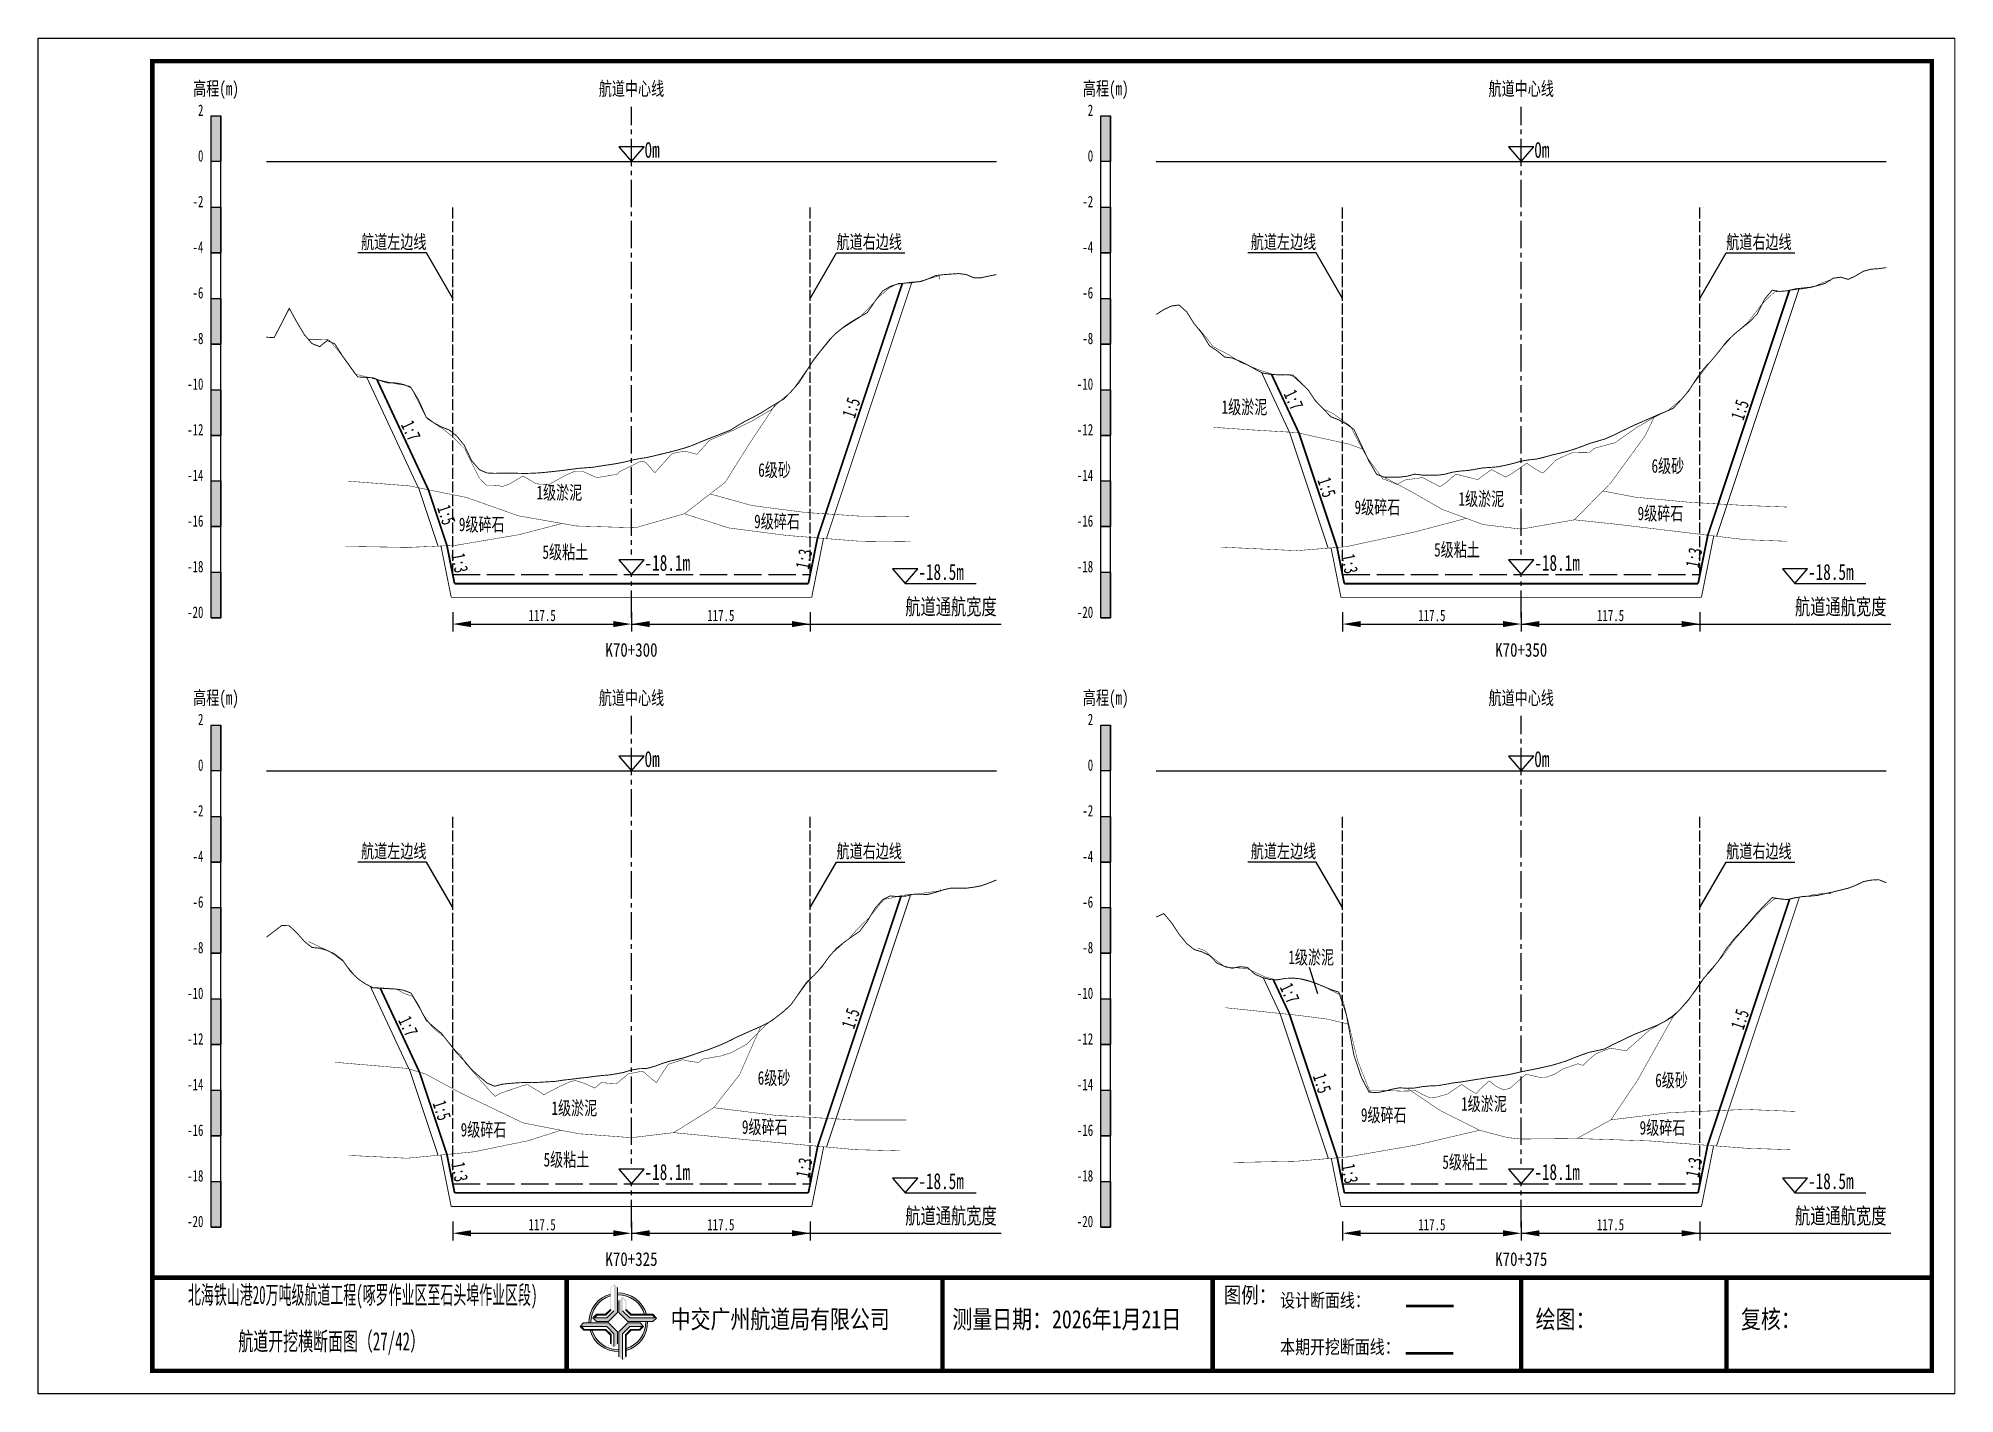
# Paper-space layout 'HDM_30' of a CAD drawing. Header units: millimetres. Extents: x 0 to 420, y 0 to 297.
# The model-space entities are those that its viewports show. They can reach past a viewport. Long polylines and large blocks are cut down to what shows.
import ezdxf
from ezdxf.enums import TextEntityAlignment as Align

# ---------------------------------------------------------------- set-up
doc = ezdxf.new("R2010")
doc.units = ezdxf.units.MM
for name, pattern in [('ACAD_ISO02W100', [15, 12, -3]), ('ACAD_ISO05W100', [33, 24, -3, 0, -3, 0, -3]), ('CENTER2', [1.125, 0.75, -0.125, 0.125, -0.125])]:
    doc.linetypes.add(name, pattern=pattern)
for name, color, linetype in [('0-图框图名', 2, 'Continuous'), ('0-桩号', 1, 'Continuous'), ('0-航道左右边线标注', 8, 'Continuous'), ('1-疏浚底高', 7, 'Continuous'), ('1-通航宽度', 7, 'Continuous'), ('1-通航底高', 7, 'Continuous'), ('202601', 5, 'Continuous'), ('DMX', 20, 'Continuous'), ('L1', 7, 'Continuous'), ('图幅外框线', 145, 'Continuous'), ('地质分层', 6, 'Continuous'), ('坡比', 1, 'Continuous'), ('尺寸标注', 1, 'Continuous'), ('开挖线', 4, 'Continuous'), ('标尺', 7, 'Continuous'), ('超挖线', 3, 'Continuous'), ('辅助框', 7, 'Continuous'), ('通航底面线', 7, 'ACAD_ISO02W100')]:
    doc.layers.add(name, color=color, linetype=linetype)
doc.styles.get("Standard").update_dxf_attribs({"font": 'arial.ttf'})
doc.styles.add('仿宋', font='仿宋_GB2312.ttf', dxfattribs={"width": 0.8})
doc.styles.add('仿宋GB2312', font='仿宋_GB2312.ttf', dxfattribs={"width": 0.7, "height": 2.5})
doc.styles.add('仿宋体', font='仿宋_GB2312.ttf', dxfattribs={"width": 0.8})
doc.dimstyles.new('2000', dxfattribs={"dimtxt": 3, "dimasz": 2.5, "dimexe": 1.25, "dimexo": 0.625, "dimtad": 1, "dimlfac": 2, "dimdsep": 46, "dimtxsty": 'Standard', "dimcen": 2.5, "dimadec": 0, "dimazin": 0, "dimtfac": 1, "dimtmove": 0, "dimatfit": 3, "dimfxl": 0, "dimarcsym": 0})

psp = doc.layouts.new('HDM_30')

msp = doc.modelspace()

# ---------------------------------------------------------------- texts
at = {"layer": '0-航道左右边线标注', "style": '仿宋', "width": 0.7}
for p in [(715.0598306435838, -4056.499999999984), (910.0598306410129, -4056.499999999984), (715.0598306408108, -4189.999999999984), (910.0598306410129, -4189.999999999984)]:
    msp.add_text('航道左边线', height=3, dxfattribs=at).set_placement(p, align=Align.BOTTOM_RIGHT)
for p in [(804.9401693591253, -4056.500000000016), (999.9401693592472, -4056.500000000016), (804.9401693590453, -4190.000000000016), (999.9401693592472, -4190.000000000016)]:
    msp.add_text('航道右边线', height=3, dxfattribs=at).set_placement(p, align=Align.BOTTOM_LEFT)
at = {"layer": '1-通航宽度', "style": '仿宋', "width": 0.7}
for p in [(820, -4136.85), (1015, -4136.85), (820, -4270.35), (1015, -4270.35)]:
    msp.add_text('航道通航宽度', height=3.5, dxfattribs=at).set_placement(p, align=Align.BOTTOM_LEFT)
at = {"layer": 'L1', "style": '仿宋', "width": 0.7}
for p in [(759.9999999999995, -4020.52892156085), (954.9999999999995, -4020.52892156085), (759.9999999999995, -4154.028921559919), (954.9999999999995, -4154.028921559919)]:
    msp.add_text('航道中心线', height=3, dxfattribs=at).set_placement(p, align=Align.MIDDLE_CENTER)
for p in [(762.856123795325, -4035.679669429315), (957.856123795325, -4035.679669429315), (762.856123795325, -4169.179669428384), (957.856123795325, -4169.179669428384)]:
    msp.add_text('0m ', height=3.5, dxfattribs=at).set_placement(p)
at = {"layer": '地质分层', "linetype": 'Continuous', "width": 0.7}
for s, style, p in [('1级淤泥', '仿宋GB2312', (894.3506518915674, -4090.283609612678)), ('6级砂', '仿宋GB2312', (791.3593297617772, -4104.08104614797)), ('6级砂', '仿宋GB2312', (987.1424903964435, -4103.188071326684)), ('1级淤泥', '仿宋GB2312', (744.1972651129399, -4109.027930725388)), ('9级碎石', '仿宋体', (923.4873693386471, -4112.245381490851)), ('1级淤泥', '仿宋GB2312', (946.2768828453773, -4110.407670262684)), ('9级碎石', '仿宋体', (985.5276486177099, -4113.599600405436)), ('9级碎石', '仿宋体', (727.1852015455952, -4116.007141860322)), ('9级碎石', '仿宋体', (791.90541814467, -4115.348154103274)), ('5级粘土', '仿宋GB2312', (745.4980266973289, -4122.068721959447)), ('5级粘土', '仿宋GB2312', (940.9275299096844, -4121.557465678088)), ('1级淤泥', '仿宋GB2312', (908.9712699495358, -4210.865547097823)), ('6级砂', '仿宋GB2312', (791.2441897393946, -4237.295321416834)), ('6级砂', '仿宋GB2312', (987.9540870778801, -4237.82612978818)), ('1级淤泥', '仿宋GB2312', (747.4864217312861, -4243.902075528153)), ('1级淤泥', '仿宋GB2312', (946.839853684804, -4242.985550179924)), ('9级碎石', '仿宋体', (789.2196192937117, -4248.0537457342)), ('9级碎石', '仿宋体', (924.8844633903209, -4245.425142175609)), ('9级碎石', '仿宋体', (727.5808763744499, -4248.647100212344)), ('9级碎石', '仿宋体', (985.9660367992983, -4248.231196386663)), ('5级粘土', '仿宋GB2312', (745.7524570862006, -4255.210736819958)), ('5级粘土', '仿宋GB2312', (942.7325451907818, -4255.746114206017))]:
    msp.add_text(s, height=3, dxfattribs=dict(at, style=style)).set_placement(p, align=Align.MIDDLE_CENTER)
at = {"layer": '坡比', "style": '仿宋体', "width": 0.7}
for s, rotation, p in [('1:7', 295, (905.0990266026033, -4088.719174252125)), ('1:5', 72, (808.1689684418271, -4090.456439480622)), ('1:5', 72, (1002.937163850637, -4090.915804616891)), ('1:7', 295, (711.6437024083508, -4095.475062209443)), ('1:5', 288, (912.3621708620979, -4107.89519304598)), ('1:5', 288, (719.4216879072642, -4113.925437364258)), ('1:3', 281, (722.3605643061564, -4124.452867138768)), ('1:3', 79, (797.8085258301345, -4123.592665166027)), ('1:3', 281, (917.3976450733882, -4124.638270985322)), ('1:3', 79, (992.8675450589046, -4123.297569011781)), ('1:7', 295, (904.2551293720733, -4218.739972959705)), ('1:7', 295, (711.0469322234533, -4225.982621629061)), ('1:5', 72, (808.0367330528521, -4224.275477684297)), ('1:5', 72, (1002.946558054828, -4224.468652684955)), ('1:5', 288, (911.353656373182, -4238.471181208952)), ('1:5', 288, (718.4376245190228, -4244.426541827005)), ('1:3', 281, (722.3488854580036, -4257.894472908399)), ('1:3', 79, (797.8279469819815, -4256.995559396397)), ('1:3', 281, (917.4230239190689, -4258.265165216186)), ('1:3', 79, (992.847285443047, -4256.898867088609))]:
    msp.add_text(s, height=3, rotation=rotation, dxfattribs=at).set_placement(p, align=Align.MIDDLE)
at = {"layer": '辅助框', "color": 7, "style": '仿宋GB2312'}
for s, width, p in [('北海铁山港20万吨级航道工程(啄罗作业区至石头埠作业区段)', 0.52, (701.0922641004196, -4284.84125590487)), ('         航道开挖横断面图（27/42）', 0.6, (686.9466304104475, -4295.028455383558))]:
    msp.add_text(s, height=4, dxfattribs=dict(at, width=width)).set_placement(p, align=Align.MIDDLE_CENTER)
at = {"layer": '辅助框', "insert": (889.826933959771, -4283.131954133956), "char_height": 3.5, "width": 20.65205776894732, "attachment_point": 1, "style": '仿宋'}
msp.add_mtext('{\\C3;图例：}', dxfattribs=at)
at = {"layer": '辅助框', "lineweight": 0, "char_height": 4, "width": 115.8863471220259, "attachment_point": 1}
for s, insert in [('{\\fKaiTi|b0|i0|c134|p49;\\W0.8;中交广州航道局有限公司}', (768.58288733577, -4288.182042507085)), ('{\\fKaiTi|b0|i0|c134|p49;\\W0.8;测量日期：2026年1月21日}', (830.3284275267631, -4288.182042507085)), ('{\\fKaiTi|b0|i0|c134|p49;\\W0.8;绘图：}', (958.155093369867, -4288.182042507085)), ('{\\fKaiTi|b0|i0|c134|p49;\\W0.8;复核：}', (1003.155093369867, -4288.182042507085))]:
    msp.add_mtext(s, dxfattribs=dict(at, insert=insert))
at = {"layer": '辅助框', "color": 7, "lineweight": 50, "insert": (902.1653762107812, -4284.551345709999), "char_height": 3, "width": 26.24716962347821, "attachment_point": 1, "style": '仿宋'}
msp.add_mtext('设计断面线：', dxfattribs=at)
at = {"layer": '辅助框', "color": 1, "insert": (902.1653762107812, -4294.760362698303), "char_height": 3, "width": 26.24716962347821, "attachment_point": 1, "style": '仿宋'}
msp.add_mtext('本期开挖断面线：', dxfattribs=at)

# ---------------------------------------------------------------- blocks, each defined once
blk = doc.blocks.new('标尺')
at = {"layer": '标尺', "linetype": 'Continuous'}
for points in [[(-2.116669999959413, 100), (0, 100), (0, 90), (-2.116669999959413, 90)], [(-2.116669999959413, 80), (0, 80), (0, 70), (-2.116669999959413, 70)], [(-2.116669999959413, 60), (0, 60), (0, 50), (-2.116669999959413, 50)], [(-2.116669999959413, 40), (0, 40), (0, 30), (-2.116669999959413, 30)], [(-2.116669999959413, 20), (0, 20), (0, 10), (-2.116669999959413, 10)], [(-2.116669999959413, 0), (0, 0), (0, -10), (-2.116669999959413, -10)]]:
    blk.add_hatch(color=256, dxfattribs=at).paths.add_polyline_path(points)
for p, q in [((-2.116669999959413, -10), (-2.116669999959413, 100)), ((0, -10), (0, 100)), ((-2.116669999959413, 80), (0, 80)), ((-2.116669999959413, 70), (0, 70)), ((-2.116669999959413, 60), (0, 60)), ((-2.116669999959413, 50), (0, 50)), ((-2.116669999959413, 40), (0, 40)), ((-2.116669999959413, 30), (0, 30)), ((-2.116669999959413, 20), (0, 20)), ((-2.116669999959413, 10), (0, 10)), ((-2.116669999959413, 0), (0, 0)), ((-2.116669999959413, -10), (0, -10))]:
    blk.add_line(p, q, dxfattribs=at)
at = {"layer": '标尺'}
for points in [[(-2.116669999959413, 100), (0, 100), (0, 90), (-2.116669999959413, 90)], [(-2.116669999959413, 100), (0, 100), (0, 90), (-2.116669999959413, 90)], [(-2.116669999959413, 80), (0, 80), (0, 70), (-2.116669999959413, 70)], [(-2.116669999959413, 80), (0, 80), (0, 70), (-2.116669999959413, 70)], [(-2.116669999959413, 60), (0, 60), (0, 50), (-2.116669999959413, 50)], [(-2.116669999959413, 60), (0, 60), (0, 50), (-2.116669999959413, 50)], [(-2.116669999959413, 40), (0, 40), (0, 30), (-2.116669999959413, 30)], [(-2.116669999959413, 40), (0, 40), (0, 30), (-2.116669999959413, 30)], [(-2.116669999959413, 20), (0, 20), (0, 10), (-2.116669999959413, 10)], [(-2.116669999959413, 20), (0, 20), (0, 10), (-2.116669999959413, 10)], [(-2.116669999959413, 0), (0, 0), (0, -10), (-2.116669999959413, -10)], [(-2.116669999959413, 0), (0, 0), (0, -10), (-2.116669999959413, -10)]]:
    blk.add_lwpolyline(points, close=True, dxfattribs=at)
at = {"layer": '标尺', "style": '仿宋GB2312', "width": 0.7}
blk.add_text('高程(m)', height=3, dxfattribs=at).set_placement((-1.058334999950603, 106.0000000009313), align=Align.MIDDLE_CENTER)
for s, p in [('2', (-3.816669999971054, 100)), ('0', (-3.816669999971054, 90)), ('-2', (-3.816669999971054, 80)), ('-4', (-3.816669999971054, 70)), ('-6', (-3.816669999971054, 60)), ('-8', (-3.816669999971054, 50)), ('-10', (-3.816669999971054, 40)), ('-12', (-3.816669999971054, 30)), ('-14', (-3.816669999971054, 20)), ('-16', (-3.816669999971054, 10)), ('-18', (-3.816669999971054, 0)), ('-20', (-3.816669999971054, -10))]:
    blk.add_text(s, height=2.5, dxfattribs=at).set_placement(p, align=Align.RIGHT)
blk = doc.blocks.new('*D112')
at = {"layer": 'Defpoints', "color": 0, "ltscale": 0.5}
for p in [(720.833333335451, -4127), (760, -4127), (760, -4137.853043690844)]:
    blk.add_point(p, dxfattribs=at)
at = {"layer": '尺寸标注', "color": 0, "lineweight": -2, "ltscale": 0.5}
for p, q in [((720.833333335451, -4135.25), (720.833333335451, -4139.453043690844)), ((760, -4135.25), (760, -4139.453043690844)), ((724.833333335451, -4137.853043690844), (756, -4137.853043690844))]:
    blk.add_line(p, q, dxfattribs=at)
at = {"layer": '尺寸标注', "color": 0, "ltscale": 0.5}
for points in [[(724.833333335451, -4137.186377024177), (724.833333335451, -4138.519710357511), (720.833333335451, -4137.853043690844)], [(756, -4137.186377024177), (756, -4138.519710357511), (760, -4137.853043690844)]]:
    blk.add_solid(points, dxfattribs=at)
at = {"layer": '尺寸标注', "color": 0, "ltscale": 0.5, "insert": (740.4166666677255, -4135.978043690844), "char_height": 2.5, "attachment_point": 5, "style": '仿宋GB2312'}
blk.add_mtext('117.5', dxfattribs=at)
blk = doc.blocks.new('*D113')
at = {"layer": 'Defpoints', "color": 0, "ltscale": 0.5}
for p in [(720.833333332678, -4260.5), (760, -4260.5), (760, -4271.353013410871)]:
    blk.add_point(p, dxfattribs=at)
at = {"layer": '尺寸标注', "color": 0, "lineweight": -2, "ltscale": 0.5}
for p, q in [((720.833333332678, -4268.75), (720.833333332678, -4272.953013410871)), ((724.833333332678, -4271.353013410871), (756, -4271.353013410871)), ((760, -4268.75), (760, -4272.953013410871))]:
    blk.add_line(p, q, dxfattribs=at)
at = {"layer": '尺寸标注', "color": 0, "ltscale": 0.5}
for points in [[(724.833333332678, -4270.686346744204), (724.833333332678, -4272.019680077537), (720.833333332678, -4271.353013410871)], [(756, -4270.686346744204), (756, -4272.019680077537), (760, -4271.353013410871)]]:
    blk.add_solid(points, dxfattribs=at)
at = {"layer": '尺寸标注', "color": 0, "ltscale": 0.5, "insert": (740.416666666339, -4269.478013410871), "char_height": 2.5, "attachment_point": 5, "style": '仿宋GB2312'}
blk.add_mtext('117.5', dxfattribs=at)
blk = doc.blocks.new('*D114')
at = {"layer": 'Defpoints', "color": 0, "ltscale": 0.5}
for p in [(915.8333333328801, -4127), (955, -4127), (955, -4137.852775755866)]:
    blk.add_point(p, dxfattribs=at)
at = {"layer": '尺寸标注', "color": 0, "lineweight": -2, "ltscale": 0.5}
for p, q in [((915.8333333328801, -4135.25), (915.8333333328801, -4139.452775755866)), ((955, -4135.25), (955, -4139.452775755866)), ((919.8333333328801, -4137.852775755866), (951, -4137.852775755866))]:
    blk.add_line(p, q, dxfattribs=at)
at = {"layer": '尺寸标注', "color": 0, "ltscale": 0.5}
for points in [[(919.8333333328801, -4137.186109089199), (919.8333333328801, -4138.519442422533), (915.8333333328801, -4137.852775755866)], [(951, -4137.186109089199), (951, -4138.519442422533), (955, -4137.852775755866)]]:
    blk.add_solid(points, dxfattribs=at)
at = {"layer": '尺寸标注', "color": 0, "ltscale": 0.5, "insert": (935.41666666644, -4135.977775755866), "char_height": 2.5, "attachment_point": 5, "style": '仿宋GB2312'}
blk.add_mtext('117.5', dxfattribs=at)
blk = doc.blocks.new('*D115')
at = {"layer": 'Defpoints', "color": 0, "ltscale": 0.5}
for p in [(915.8333333328801, -4260.5), (955, -4260.5), (955, -4271.352745421807)]:
    blk.add_point(p, dxfattribs=at)
at = {"layer": '尺寸标注', "color": 0, "lineweight": -2, "ltscale": 0.5}
for p, q in [((915.8333333328801, -4268.75), (915.8333333328801, -4272.952745421807)), ((919.8333333328801, -4271.352745421807), (951, -4271.352745421807)), ((955, -4268.75), (955, -4272.952745421807))]:
    blk.add_line(p, q, dxfattribs=at)
at = {"layer": '尺寸标注', "color": 0, "ltscale": 0.5}
for points in [[(919.8333333328801, -4270.68607875514), (919.8333333328801, -4272.019412088473), (915.8333333328801, -4271.352745421807)], [(951, -4270.68607875514), (951, -4272.019412088473), (955, -4271.352745421807)]]:
    blk.add_solid(points, dxfattribs=at)
at = {"layer": '尺寸标注', "color": 0, "ltscale": 0.5, "insert": (935.41666666644, -4269.477745421807), "char_height": 2.5, "attachment_point": 5, "style": '仿宋GB2312'}
blk.add_mtext('117.5', dxfattribs=at)
blk = doc.blocks.new('*D73')
at = {"layer": 'Defpoints', "color": 0, "ltscale": 0.5}
for p in [(760, -4127), (799.1666666671999, -4127), (799.1666666671999, -4137.852989893237)]:
    blk.add_point(p, dxfattribs=at)
at = {"layer": '尺寸标注', "color": 0, "lineweight": -2, "ltscale": 0.5}
for p, q in [((760, -4135.25), (760, -4139.452989893237)), ((799.1666666671999, -4135.25), (799.1666666671999, -4139.452989893237)), ((764, -4137.852989893237), (795.1666666671999, -4137.852989893237))]:
    blk.add_line(p, q, dxfattribs=at)
at = {"layer": '尺寸标注', "color": 0, "ltscale": 0.5}
for points in [[(764, -4137.18632322657), (764, -4138.519656559904), (760, -4137.852989893237)], [(795.1666666671999, -4137.18632322657), (795.1666666671999, -4138.519656559904), (799.1666666671999, -4137.852989893237)]]:
    blk.add_solid(points, dxfattribs=at)
at = {"layer": '尺寸标注', "color": 0, "ltscale": 0.5, "insert": (779.5833333336, -4135.977989893237), "char_height": 2.5, "attachment_point": 5, "style": '仿宋GB2312'}
blk.add_mtext('117.5', dxfattribs=at)
blk = doc.blocks.new('*D74')
at = {"layer": 'Defpoints', "color": 0, "ltscale": 0.5}
for p in [(760, -4260.5), (799.1666666671199, -4260.5), (799.1666666671199, -4271.352959602403)]:
    blk.add_point(p, dxfattribs=at)
at = {"layer": '尺寸标注', "color": 0, "lineweight": -2, "ltscale": 0.5}
for p, q in [((760, -4268.75), (760, -4272.952959602403)), ((764, -4271.352959602403), (795.1666666671199, -4271.352959602403)), ((799.1666666671199, -4268.75), (799.1666666671199, -4272.952959602403))]:
    blk.add_line(p, q, dxfattribs=at)
at = {"layer": '尺寸标注', "color": 0, "ltscale": 0.5}
for points in [[(764, -4270.686292935736), (764, -4272.01962626907), (760, -4271.352959602403)], [(795.1666666671199, -4270.686292935736), (795.1666666671199, -4272.01962626907), (799.1666666671199, -4271.352959602403)]]:
    blk.add_solid(points, dxfattribs=at)
at = {"layer": '尺寸标注', "color": 0, "ltscale": 0.5, "insert": (779.58333333356, -4269.477959602403), "char_height": 2.5, "attachment_point": 5, "style": '仿宋GB2312'}
blk.add_mtext('117.5', dxfattribs=at)
blk = doc.blocks.new('*D75')
at = {"layer": 'Defpoints', "color": 0, "ltscale": 0.5}
for p in [(955, -4127), (994.1666666673218, -4127), (994.1666666673218, -4137.852721912232)]:
    blk.add_point(p, dxfattribs=at)
at = {"layer": '尺寸标注', "color": 0, "lineweight": -2, "ltscale": 0.5}
for p, q in [((955, -4135.25), (955, -4139.452721912232)), ((994.1666666673218, -4135.25), (994.1666666673218, -4139.452721912232)), ((959, -4137.852721912232), (990.1666666673218, -4137.852721912232))]:
    blk.add_line(p, q, dxfattribs=at)
at = {"layer": '尺寸标注', "color": 0, "ltscale": 0.5}
for points in [[(959, -4137.186055245565), (959, -4138.519388578899), (955, -4137.852721912232)], [(990.1666666673218, -4137.186055245565), (990.1666666673218, -4138.519388578899), (994.1666666673218, -4137.852721912232)]]:
    blk.add_solid(points, dxfattribs=at)
at = {"layer": '尺寸标注', "color": 0, "ltscale": 0.5, "insert": (974.5833333336609, -4135.977721912232), "char_height": 2.5, "attachment_point": 5, "style": '仿宋GB2312'}
blk.add_mtext('117.5', dxfattribs=at)
blk = doc.blocks.new('*D76')
at = {"layer": 'Defpoints', "color": 0, "ltscale": 0.5}
for p in [(955, -4260.5), (994.1666666673218, -4260.5), (994.1666666673218, -4271.352691567303)]:
    blk.add_point(p, dxfattribs=at)
at = {"layer": '尺寸标注', "color": 0, "lineweight": -2, "ltscale": 0.5}
for p, q in [((955, -4268.75), (955, -4272.952691567303)), ((959, -4271.352691567303), (990.1666666673218, -4271.352691567303)), ((994.1666666673218, -4268.75), (994.1666666673218, -4272.952691567303))]:
    blk.add_line(p, q, dxfattribs=at)
at = {"layer": '尺寸标注', "color": 0, "ltscale": 0.5}
for points in [[(959, -4270.686024900636), (959, -4272.01935823397), (955, -4271.352691567303)], [(990.1666666673218, -4270.686024900636), (990.1666666673218, -4272.01935823397), (994.1666666673218, -4271.352691567303)]]:
    blk.add_solid(points, dxfattribs=at)
at = {"layer": '尺寸标注', "color": 0, "ltscale": 0.5, "insert": (974.5833333336609, -4269.477691567303), "char_height": 2.5, "attachment_point": 5, "style": '仿宋GB2312'}
blk.add_mtext('117.5', dxfattribs=at)
blk = doc.blocks.new('通航底高')
at = {"layer": '1-通航底高'}
for p, q in [((-2.762494692986365, 3.232132659759372), (5.923793651163578e-06, 6.932765245437622e-06)), ((2.762506540631875, 3.232132659759372), (-2.762494692986365, 3.232132659759372)), ((5.923793651163578e-06, 6.932765245437622e-06), (2.762506540631875, 3.232132659759372))]:
    blk.add_line(p, q, dxfattribs=at)
at = {"layer": '1-通航底高', "style": '仿宋', "width": 0.7}
blk.add_attdef('通航底高', (2.856129719933961, 0.8203305718488991), '', height=3.5, dxfattribs=at)
blk = doc.blocks.new('疏浚底高')
at = {"layer": '1-疏浚底高'}
for p, q in [((-2.762500616780017, 3.232125726994127), (0, 0)), ((2.762500616838224, 3.232125726994127), (-2.762500616780017, 3.232125726994127)), ((0, 0), (2.762500616838224, 3.232125726994127)), ((-5.923793651163578e-06, -6.932765245437622e-06), (15.51466270413067, -6.932765245437622e-06))]:
    blk.add_line(p, q, dxfattribs=at)
at = {"layer": '1-疏浚底高', "style": '仿宋', "width": 0.7}
blk.add_attdef('疏浚底高', (2.856123796140309, 0.8203236390836537), '', height=3.5, dxfattribs=at)

# ---------------------------------------------------------------- dimensions: what is measured, and where the dimension line sits
at = {"layer": '尺寸标注', "ltscale": 0.5}
for p1, p2, distance, picture, middle in [((720.833333335451, -4127), (760, -4127), -10.85304369084406, '*D112', (740.4166666677255, -4135.978043690844)), ((760, -4127), (799.1666666671999, -4127), -10.852989893236554, '*D73', (779.5833333336, -4135.977989893237))]:
    dim = msp.add_aligned_dim(p1=p1, p2=p2, distance=distance, dimstyle='2000', override={"dimtxt": 3.5, "dimasz": 4, "dimexe": 1.6, "dimexo": 8.25, "dimlfac": 3, "dimtxsty": '仿宋GB2312'}, dxfattribs=at)
    dim.commit()
    dim.dimension.update_dxf_attribs({"geometry": picture, "text_midpoint": middle})

# ---------------------------------------------------------------- hatches: boundary and pattern name
at = {"layer": '辅助框'}
h = msp.add_hatch(color=5, dxfattribs=at)
h.paths.add_polyline_path([(756.9546421006709, -4283.245531914723), (756.1757059281856, -4282.467633330833), (755.3669512681752, -4283.276153838646), (755.3669512681752, -4288.036597661984), (754.2904413530022, -4289.112023077023), (752.3438002488703, -4289.112023077023), (751.5476570176869, -4289.907358599197), (752.3430715379507, -4290.699178399098), (754.978640901336, -4290.699178399098), (756.9546421006709, -4288.723855132592)])
h.paths.add_polyline_path([(756.1454878373831, -4288.335033672583), (754.5901777513117, -4289.890380010616), (751.8645652055532, -4289.890380010616), (752.4652603746146, -4289.292388775122), (754.40989160631, -4289.292388775122), (755.5465556779593, -4288.124466802608), (755.5465556779593, -4283.365021880639), (756.1454878373831, -4282.767331255448)], flags=16)
h = msp.add_hatch(color=5, dxfattribs=at)
edge = h.paths.add_edge_path()
edge.add_ellipse((757.1048981645197, -4290.849361724388), major_axis=(-6.017077195920141, 1.733884546287947e-06), ratio=0.9999999825377229, start_angle=-73.21171767175571, end_angle=1.446762146054482, ccw=False)
edge.add_line((755.3669512681752, -4285.088740435135), (755.3669512681752, -4284.667564622652))
edge.add_ellipse((757.1048981645197, -4290.849361724388), major_axis=(-6.421454345493813, 3.783831980513644e-06), ratio=0.9999999825377264, start_angle=-74.29719975771904, end_angle=1.35689506309039)
edge.add_line((750.6852443925529, -4291.001418438208), (751.0897390788882, -4291.001279625189))
edge = h.paths.add_edge_path()
edge.add_ellipse((757.1048981645197, -4290.849361724388), major_axis=(-6.017077195920906, 2.624791690933952e-07), ratio=0.9999999825377339, start_angle=196.7802887631043, end_angle=271.43091869106274, ccw=False)
edge.add_line((762.8657615312129, -4289.112217217457), (763.2869208646506, -4289.112217217457))
edge.add_ellipse((757.1048981645197, -4290.849361724388), major_axis=(-6.42145434549481, 2.055023733972632e-07), ratio=0.9999999825377471, start_angle=195.6953323995753, end_angle=271.3407921785149)
edge.add_line((756.9546421006709, -4284.429665483964), (756.9546421006709, -4284.834160818589))
edge = h.paths.add_edge_path()
edge.add_ellipse((757.1048981645197, -4290.849361724388), major_axis=(-6.421454345494847, 2.398647111377442e-07), ratio=0.9999999825377328, start_angle=105.7065267224622, end_angle=181.3336320078198)
edge.add_line((763.5246130754143, -4290.699907793533), (763.1201189922184, -4290.699907793533))
edge.add_ellipse((757.1048981645197, -4290.849361724388), major_axis=(-6.017077195920033, 3.038804149501319e-06), ratio=0.9999999825377467, start_angle=106.79232762585761, end_angle=181.4233031416354, ccw=False)
edge.add_line((758.8432505388051, -4296.609860479367), (758.8432505388051, -4297.031044626963))
edge = h.paths.add_edge_path()
edge.add_ellipse((757.1048981645197, -4290.849361724388), major_axis=(6.017077195919978, 2.129043967020969e-06), ratio=0.9999999825377341, start_angle=196.8039056354283, end_angle=271.4347580706571, ccw=False)
edge.add_line((751.3447520372063, -4292.588882915747), (750.9235845126301, -4292.589027449381))
edge.add_ellipse((757.1048981645197, -4290.849361724388), major_axis=(6.421454345494965, 1.010893226884053e-06), ratio=0.9999999825377122, start_angle=195.7186902341801, end_angle=271.3444001294426)
edge.add_line((757.2555596849113, -4297.269048223508), (757.2555596849113, -4296.864552247775))
h = msp.add_hatch(color=5, dxfattribs=at)
h.paths.add_polyline_path([(759.2303930924922, -4290.699907793533), (764.7087164384513, -4290.699907793533), (765.4866149797231, -4289.920971685421), (764.6780945359856, -4289.112217217457), (759.9176505204827, -4289.112217217457), (758.8422251481801, -4288.03570710994), (758.8422251481801, -4286.089066240799), (758.046889540264, -4285.292922881616), (757.2550698900014, -4286.088337358963), (757.2550698900014, -4288.723906744015)])
h.paths.add_polyline_path([(758.0638683000296, -4288.335443487179), (758.0638683000296, -4285.609831133377), (758.6618594285637, -4286.2105261531), (758.6618594285637, -4288.155157427323), (759.8297815507442, -4289.291821563255), (764.5892263871818, -4289.291821563255), (765.1869169908255, -4289.890753594411), (759.6192146592825, -4289.890753594411)], flags=16)
h = msp.add_hatch(color=5, dxfattribs=at)
h.paths.add_polyline_path([(754.9782503556996, -4290.99994512273), (749.4999273301751, -4291.00182517649), (748.7222961381465, -4291.781028228294), (749.5310940782219, -4292.589505327714), (754.2915378373652, -4292.587871709836), (755.3673325639456, -4293.664012334835), (755.36800060592, -4295.610653374684), (756.1636093950062, -4296.40652363826), (756.9551560136467, -4295.610837432396), (756.9542515550345, -4292.975268389237)])
h.paths.add_polyline_path([(756.1455864884942, -4293.36400901438), (756.1465218583733, -4296.089621367943), (755.5483246263057, -4295.489131426346), (755.5476572892755, -4293.544500322831), (754.3793451341182, -4292.408237114918), (749.6199005754083, -4292.409870391381), (749.0220044663936, -4291.811143438351), (754.5897064988702, -4291.809232793819)], flags=16)
h = msp.add_hatch(color=5, dxfattribs=at)
h.paths.add_polyline_path([(759.2315609056145, -4290.999116607201), (757.2555596849113, -4292.974439873708), (757.2555596849113, -4298.452763262284), (758.0344958787649, -4299.230661675465), (758.8432505388051, -4298.422141167653), (758.8432505388051, -4293.661697344315), (759.9197604539484, -4292.586271929276), (761.8664015580803, -4292.586271929276), (762.6625447679252, -4291.790936407101), (761.8671302476614, -4290.999116607201)])
h.paths.add_polyline_path([(759.6200240770072, -4291.807915166866), (762.3456365800589, -4291.807915166866), (761.744941432336, -4292.405906231177), (759.8003101793021, -4292.405906231177), (758.6636461076528, -4293.57382820369), (758.6636461076528, -4298.333273125661), (758.0647139695674, -4298.930963750851), (758.0647139695674, -4293.363261333716)], flags=16)

# ---------------------------------------------------------------- linework, layer by layer
at = {"layer": '0-航道左右边线标注', "linetype": 'ACAD_ISO02W100', "ltscale": 0.2}
for points in [[(720.8333333354512, -4127), (720.8333333354512, -4046.5)], [(799.1666666671999, -4127), (799.1666666671999, -4046.5)], [(915.8333333328801, -4127), (915.8333333328801, -4046.5)], [(994.1666666673218, -4127), (994.1666666673218, -4046.5)], [(720.8333333326782, -4260.5), (720.8333333326782, -4180)], [(799.1666666671199, -4260.5), (799.1666666671199, -4180)], [(915.8333333328801, -4260.5), (915.8333333328801, -4180)], [(994.1666666673218, -4260.5), (994.1666666673218, -4180)]]:
    msp.add_lwpolyline(points, dxfattribs=at)
at = {"layer": '0-航道左右边线标注'}
for points in [[(720.833333335451, -4066.5), (715.0598306435838, -4056.499999999984), (700.0598306435838, -4056.49999999994)], [(799.1666666671999, -4066.5), (804.9401693591253, -4056.500000000016), (819.9401693591253, -4056.50000000006)], [(915.8333333328801, -4066.5), (910.0598306410129, -4056.499999999984), (895.0598306410129, -4056.49999999994)], [(994.1666666673218, -4066.5), (999.9401693592472, -4056.500000000016), (1014.940169359247, -4056.50000000006)], [(720.833333332678, -4200), (715.0598306408108, -4189.999999999984), (700.0598306408108, -4189.99999999994)], [(799.1666666671199, -4200), (804.9401693590453, -4190.000000000016), (819.9401693590453, -4190.00000000006)], [(915.8333333328801, -4200), (910.0598306410129, -4189.999999999984), (895.0598306410129, -4189.99999999994)], [(994.1666666673218, -4200), (999.9401693592472, -4190.000000000016), (1014.940169359247, -4190.00000000006)]]:
    msp.add_lwpolyline(points, dxfattribs=at)
at = {"layer": '1-通航宽度'}
for points in [[(760, -4137.85), (841, -4137.85)], [(955, -4137.85), (1036, -4137.85)], [(760, -4271.35), (841, -4271.35)], [(955, -4271.35), (1036, -4271.35)]]:
    msp.add_lwpolyline(points, dxfattribs=at)
at = {"layer": '202601', "color": 1, "linetype": 'Continuous', "const_width": 0.1}
for points in [[(689.1659999998005, -4075.449999999533), (691.6963703701706, -4075.449999808794), (693.5663703701706, -4075.549999713432), (694.0897037035046, -4076.000000476364), (696.1263703701705, -4078.450001716143), (697.4730370368376, -4080.350002288351), (699.4130370368376, -4083.050002097614), (702.4230370368376, -4083.800000190266), (704.0563703701706, -4084.250000953203), (705.4797037035046, -4084.549998282915), (708.2763703701706, -4085.199998855123), (709.7497037035046, -4085.399998664385), (711.4663703701706, -4085.750001906885), (711.8163703701706, -4086.199997901442), (714.9230370368376, -4092.400001525415), (715.3397037035046, -4092.949999808794), (718.8430370368376, -4095.199998855123), (720.5630370368376, -4096.600002288351), (723.4463703701706, -4099.500001906885), (723.5563703701706, -4099.599999427324), (723.6997037035046, -4099.949997901442), (726.6163703701706, -4105.799998282915), (728.1630370368376, -4107.400001525415), (730.3930370368375, -4107.449997901442), (731.7530370368376, -4107.699998855123), (733.2963703701706, -4107.150000571733), (736.2363703701706, -4105.399998664385), (738.9363703701706, -4107.000001906874), (739.8697037035046, -4107.200001716143), (741.9397037035046, -4107.249998092182), (745.6297037035046, -4105.199998855123), (747.6363703701707, -4104.349998473652), (749.1963703701706, -4104.349998473652), (751.8130370368376, -4105.500000953203), (752.4563703701706, -4105.750001906885), (754.3863703701707, -4105.449999808794), (756.9463703701706, -4104.999999045851), (757.3830370368375, -4104.450000762472), (761.7563703701705, -4102.299999236593), (762.6130370368376, -4102.150000571733), (763.3897037035046, -4102.699998855123), (765.1030370368376, -4104.700001716143), (768.2230370368376, -4101.249999045851), (768.8397037035046, -4100.550002097614), (770.1430370368375, -4100.199998855123), (771.8730370368376, -4099.999999045851), (774.3263703701706, -4100.649999618063), (776.1363703701705, -4098.699997901442), (777.0230370368375, -4097.649997710714), (777.5063703701705, -4097.400001525415), (781.0597037035046, -4095.900000571733), (782.5897037035046, -4095.249999999534), (784.7297037035046, -4094.149998664385), (786.3797037035046, -4093.400000571733), (790.3130370368376, -4091.049999236593), (790.6030370368376, -4090.900000571733), (791.4563703701706, -4090.100001334675), (793.2397037035046, -4088.400000571733), (793.8563703701706, -4087.899998664385), (795.0130370368375, -4087.000001906885), (796.5997037035046, -4084.749998092182), (799.0097037035046, -4081.300000190266), (801.2630370368375, -4078.349999427324), (801.5163703701705, -4078.000000953203), (801.8663703701706, -4077.600001334675), (804.3363703701706, -4074.599999427324), (806.3230370368376, -4073.000000953203), (806.9530370368376, -4072.599998950493), (807.5097037035046, -4072.250000476364), (810.0130370368375, -4070.649999618063), (813.1497037035045, -4067.399999141222), (813.7730370368375, -4066.599999904165), (816.3497037035046, -4064.299999713432), (818.5563703701706, -4063.149999618063), (819.4030370368375, -4063.149999618063), (821.3730370368376, -4063.100000857843), (822.6297037035046, -4062.900001048574), (826.7130370368376, -4061.750000953203), (827.4930370368376, -4061.599999904165), (827.5563703701706, -4062.199999331964), (827.5897037035046, -4061.950000762472)], [(884.1660000001984, -4073.25), (884.3763703705685, -4073.149999618528), (884.4430370372355, -4073.200000762938), (884.5430370372355, -4073.349999427788), (885.8463703705685, -4074.950000286099), (887.5297037039024, -4077.099999427788), (887.6397037039025, -4077.150000572197), (891.3030370372355, -4079.050001144407), (891.8863703705686, -4079.450000762938), (893.3930370372354, -4080.449999809258), (895.3463703705685, -4081.249999046317), (897.2530370372355, -4082.049998283379), (900.7530370372355, -4083.200000762938), (902.3963703705685, -4083.250001907349), (903.9930370372355, -4083.200000762938), (905.1063703705685, -4083.650001525879), (907.6963703705685, -4085.999998092648), (907.9397037039025, -4086.199997901907), (910.0230370372356, -4088.949998855589), (911.6263703705685, -4090.799998283379), (912.4830370372355, -4091.100000381468), (913.8097037039025, -4091.750000953667), (917.5563703705685, -4094.450000762938), (919.3363703705685, -4097.899998664849), (921.2530370372355, -4101.39999771118), (924.3163703705685, -4105.500000953667), (924.6997037039025, -4106.100000381468), (924.9463703705685, -4106.100000381468), (927.7730370372356, -4107.249998092648), (929.6197037039025, -4106.249999046317), (929.7297037039025, -4106.249999046317), (933.3963703705685, -4105.750001907349), (933.5163703705684, -4105.799998283379), (937.1563703705685, -4107.75), (937.6563703705685, -4107.499999046317), (938.3097037039025, -4107.049998283379), (940.6697037039025, -4104.999999046317), (945.2563703705684, -4106.150001525879), (945.4197037039025, -4106.199997901907), (945.5463703705685, -4106.150001525879), (948.4430370372355, -4104), (950.6963703705685, -4105.14999771118), (951.5797037039025, -4105.649999618528), (952.9130370372354, -4104.900001525879), (956.2297037039025, -4102.60000133514), (957.8163703705685, -4103.699997901907), (959.5663703705686, -4104.749998092648), (960.0630370372355, -4104.500001907349), (962.5697037039026, -4101.950000762938), (963.7197037039025, -4101.35000133514), (966.3097037039024, -4100.25), (966.4230370372356, -4100.25), (970.0430370372355, -4100.199998855589), (971.0030370372356, -4099.349998474117), (975.3897037039023, -4098.149999618528), (975.4963703705685, -4098.200000762938), (976.5063703705684, -4097.449997901917), (980.6297037039026, -4094.549998283379), (980.9730370372354, -4094.399999618528), (984.2163703705685, -4092.499999046317), (987.1863703705685, -4091.049999237059), (987.6630370372354, -4090.649999618528), (990.3663703705683, -4088.349999427788), (994.9063703705685, -4082.400001525879), (995.3497037039024, -4081.80000209808), (995.6697037039025, -4081.39999771118), (998.3030370372355, -4078.05000209808), (1000.149703703903, -4076.049999237059), (1001.643037037235, -4074.299999713898), (1003.103037037235, -4073.100000858309), (1004.506370370568, -4071.899999618528), (1005.999703703902, -4070.050000190731), (1007.666370370569, -4067.849999904629), (1010.526370370568, -4065.050000190731), (1010.556370370568, -4065.050000190731), (1010.609703703903, -4065.050000190731), (1015.423037037236, -4064.550000667567), (1016.653037037235, -4064.399999618528), (1018.836370370569, -4064.050001144407), (1021.163037037235, -4063.000000953667), (1022.699703703903, -4062.450000286099), (1022.736370370568, -4062.399999141688), (1022.829703703902, -4062.699998855589)], [(689.1660000001984, -4207.39999999907), (691.9030370372354, -4208.699998854661), (693.4597037039025, -4209.40000057127), (693.7330370372355, -4209.549999236131), (696.7830370372355, -4211.750001906421), (699.0230370372356, -4214.450001715679), (699.9663703705685, -4215.59999942686), (700.5563703705685, -4215.9999990454), (703.2230370372355, -4217.600002287889), (704.7863703705685, -4217.69999980833), (706.7463703705685, -4217.80000209715), (708.6297037039025, -4217.899999617601), (710.0530370372355, -4218.749999999069), (712.0230370372354, -4219.450001715679), (714.3463703705685, -4223.400001524951), (715.9630370372355, -4225.700001715679), (716.9463703705685, -4226.70000076201), (719.0430370372355, -4228.400001524951), (721.5530370372355, -4231.44999980833), (722.6263703705685, -4232.350001334211), (723.5563703705685, -4234.000000952739), (726.5430370372355, -4237.399997710252), (729.1363703705684, -4240.349998473188), (730.1097037039025, -4241.350002287889), (731.3297037039025, -4240.65000057127), (736.4763703705685, -4238.899998663921), (737.2963703705685, -4238.80000114348), (740.4897037039025, -4240.749998091718), (740.8163703705685, -4241.050000189802), (741.4063703705685, -4240.65000057127), (744.3163703705685, -4239.149999617601), (746.7797037039024, -4238.049998282451), (747.7830370372355, -4237.899999617601), (749.9463703705685, -4238.600001334211), (751.9530370372355, -4239.549999236131), (753.3463703705685, -4238.35000038054), (756.4163703705685, -4238.550000189802), (756.8730370372355, -4238.44999790098), (757.0630370372355, -4238.299999236131), (759.2663703705684, -4236.44999980833), (762.2330370372355, -4235.85000038054), (762.3863703705684, -4235.799999236131), (762.5263703705685, -4235.900001524951), (765.4563703705685, -4238.35000038054), (767.4863703705685, -4235.149998663921), (768.0230370372354, -4234.40000057127), (768.2797037039024, -4234.250001906421), (769.2697037039025, -4233.94999980833), (771.2597037039025, -4233.299999236131), (772.1297037039025, -4233.550000189802), (774.7130370372355, -4233.94999980833), (775.5597037039025, -4233.200001715679), (779.8397037039025, -4232.449998854661), (780.0597037039025, -4232.449998854661), (780.2897037039024, -4232.2499990454), (781.8363703705685, -4231.79999828246), (784.6530370372354, -4230.250000952739), (785.3830370372355, -4229.800000189802), (789.4963703705685, -4225.65000057127), (790.2297037039025, -4225.100002287889), (790.9130370372354, -4224.699997900989), (793.4230370372355, -4222.750000952739), (794.4563703705685, -4221.79999828246), (795.3930370372354, -4220.700001715679), (798.1530370372354, -4216.90000057127), (800.5163703705684, -4214.250001906421), (802.4763703705685, -4211.90000057127), (803.9897037039025, -4209.999999999069), (806.5397037039025, -4207.69999980833), (807.7363703705685, -4206.70000076201), (809.2597037039025, -4204.949998854661), (812.0630370372355, -4202.200000285171), (814.6230370372355, -4199.049999712968), (815.3963703705684, -4198.15000057127), (816.5130370372354, -4197.99999952223), (819.2863703705685, -4197.300000189802), (822.0430370372355, -4197.0000004759), (822.5463703705685, -4196.949999331502), (822.8397037039025, -4196.949999331502), (823.6863703705685, -4196.84999942686), (827.6197037039025, -4196.30000114348), (827.6897037039025, -4195.999999045389), (827.7097037039025, -4196.050000189802)], [(884.1659999998005, -4208.849999999069), (885.6430370368375, -4209.40000057127), (887.3397037035046, -4210.949997900978), (890.1763703701706, -4213.049998282451), (894.5163703701705, -4213.299999236129), (895.0197037035045, -4213.400001524951), (895.2397037035046, -4213.499999045387), (898.9263703701706, -4215.19999980833), (900.1763703701706, -4215.549998282451), (901.1963703701706, -4215.799999236129), (902.6463703701706, -4215.59999942686), (905.3063703701706, -4215.399999617599), (906.5630370368376, -4215.65000057127), (908.9030370368376, -4216.249999999069), (909.3897037035046, -4216.399998663921), (909.4830370368376, -4216.44999980833), (910.8997037035047, -4216.999998091718), (912.5430370368376, -4217.600002287887), (912.7463703701706, -4217.80000209715), (915.4530370368376, -4219.149999617599), (916.1030370368376, -4220.900001524951), (919.1430370368375, -4233.499999045387), (921.2263703701706, -4238.800001143478), (921.8063703701706, -4240.19999980833), (922.1230370368376, -4240.149998663921), (925.6597037035046, -4240.100002287887), (925.9063703701706, -4240.100002287887), (928.8397037035046, -4240.19999980833), (930.9397037035046, -4240.149998663921), (931.8563703701706, -4240.100002287887), (933.5930370368376, -4241.050000189802), (935.1263703701705, -4241.700000762008), (936.1563703701706, -4241.599998473188), (938.8263703701706, -4240.850000380538), (940.6697037035046, -4239.600000380538), (941.9597037035046, -4238.749999999069), (943.9663703701706, -4240.100002287887), (945.1663703701706, -4240.749998091718), (945.8697037035046, -4239.89999771025), (947.9830370368376, -4237.950000762008), (949.4763703701706, -4239.149999617599), (951.1997037035046, -4239.949998854659), (952.5463703701706, -4239.549999236129), (953.6630370368375, -4238.600001334211), (956.0563703701706, -4236.500000952739), (958.4697037035046, -4237.049999236129), (959.2930370368376, -4237.249999045387), (960.2397037035046, -4237.199997900978), (962.1097037035047, -4236.599998473188), (964.1430370368375, -4235.349998473188), (967.4063703701706, -4234.200000762008), (968.5663703701707, -4234.549999236129), (970.3297037035045, -4232.849998473188), (971.4063703701706, -4231.999998091718), (974.2163703701706, -4230.900001524951), (974.3930370368375, -4230.799999236129), (974.4863703701706, -4230.799999236129), (974.9663703701706, -4230.850000380538), (977.9930370368374, -4231.399998663921), (978.7263703701706, -4230.700001715679), (981.3830370368375, -4228.400001524951), (982.9163703701706, -4226.999998091718), (983.4630370368377, -4226.649999617599), (986.1463703701706, -4225.100002287887), (988.1897037035046, -4223.64999771025), (989.4397037035046, -4222.649998663921), (991.8563703701707, -4219.850001334211), (992.6663703701706, -4218.94999980833), (992.9030370368375, -4218.600001334211), (993.1563703701706, -4218.299999236129), (995.9963703701706, -4214.149999617599), (998.7530370368377, -4211.100001334211), (998.8197037035047, -4211.050000189802), (998.8997037035047, -4210.949997900978), (999.8230370368376, -4209.649999140758), (1001.756370370171, -4207.000000475909), (1002.119703703504, -4206.600000857379), (1007.266370370171, -4200.850000380538), (1007.336370370171, -4200.7500004759), (1007.479703703505, -4200.59999942686), (1010.453037036837, -4198.09999942686), (1011.629703703505, -4197.999999522228), (1013.376370370171, -4198.1999993315), (1014.579703703504, -4197.850000857379), (1017.296370370171, -4197.449998854659), (1017.833037036838, -4197.499999999069), (1018.983037036838, -4197.149999140758), (1020.699703703505, -4196.9499993315), (1022.123037036838, -4196.90000057127), (1022.933037036838, -4196.84999942686)]]:
    msp.add_lwpolyline(points, dxfattribs=at)
at = {"layer": 'DMX', "color": 7, "linetype": 'Continuous', "const_width": 0.2}
for points in [[(679.9999999999998, -4074.990000000224), (679.9999999999998, -4074.990000000224), (681.6666666666279, -4075.095000000205), (683.3333333333721, -4071.955000000075), (685, -4068.660000000149), (686.6666666666279, -4071.709999999963), (688.3333333333721, -4074.479999999981), (690, -4076.399999999907), (691.6666666666279, -4077.060000000056), (693.3333333333721, -4075.709999999963), (695, -4076.475000000093), (696.6666666666279, -4079.089999999851), (698.3333333333721, -4081.415000000037), (700, -4083.694999999832), (701.6666666666279, -4083.794999999925), (703.3333333333721, -4083.89000000013), (705, -4084.529999999795), (706.6666666666279, -4085.004999999888), (708.3333333333721, -4085.020000000019), (710, -4085.334999999963), (711.6666666666279, -4086.035000000149), (713.3333333333721, -4088.745000000112), (715, -4092.5), (716.6666666666279, -4093.75), (718.3333333333721, -4094.654999999795), (720, -4095.294999999925), (721.6666666666279, -4096.60999999987), (723.3333333333721, -4098.645000000019), (725, -4102.095000000205), (726.6666666666279, -4104.020000000019), (728.3333333333721, -4104.745000000112), (730, -4104.830000000075), (731.6666666666279, -4104.76500000013), (733.3333333333721, -4104.76500000013), (735, -4104.810000000056), (736.6666666666279, -4104.854999999981), (738.3333333333721, -4104.799999999814), (740, -4104.709999999963), (741.6666666666279, -4104.544999999925), (743.3333333333721, -4104.370000000112), (745, -4104.174999999814), (746.6666666666279, -4103.959999999963), (748.3333333333721, -4103.73499999987), (750, -4103.60999999987), (751.6666666666279, -4103.479999999981), (753.3333333333721, -4103.205000000075), (755, -4102.955000000075), (756.6666666666279, -4102.694999999832), (758.3333333333721, -4102.375), (760, -4101.950000000186), (761.6666666666279, -4101.615000000224), (763.3333333333721, -4101.365000000224), (765, -4100.98499999987), (766.6666666666279, -4100.575000000186), (768.3333333333721, -4100.180000000168), (770, -4099.745000000112), (771.6666666666279, -4099.274999999907), (773.3333333333721, -4098.700000000186), (775, -4098.004999999888), (776.6666666666279, -4097.330000000075), (778.3333333333721, -4096.680000000168), (780, -4096.035000000149), (781.6666666666279, -4095.365000000224), (783.3333333333721, -4094.334999999963), (785, -4093.354999999981), (786.6666666666279, -4092.529999999795), (788.3333333333721, -4091.620000000112), (790, -4090.569999999832), (791.6666666666279, -4089.549999999814), (793.3333333333721, -4088.569999999832), (795, -4086.884999999776), (796.6666666666279, -4085.020000000019), (798.3333333333721, -4082.444999999832), (800, -4079.805000000168), (801.6666666666279, -4077.694999999832), (803.3333333333721, -4075.620000000112), (805, -4073.950000000186), (806.6666666666279, -4072.615000000224), (808.3333333333721, -4071.520000000019), (810, -4070.540000000037), (811.6666666666279, -4069.615000000224), (813.3333333333721, -4067.169999999925), (815, -4064.899999999907), (816.6666666666279, -4063.89000000013), (818.3333333333721, -4063.325000000186), (820, -4063.134999999776), (821.6666666666279, -4062.919999999925), (823.3333333333721, -4062.814999999944), (825, -4062.220000000205), (826.6666666666279, -4061.490000000224), (828.3333333333721, -4061.290000000037), (830, -4061.165000000037), (831.6666666666279, -4061.049999999814), (833.3333333333721, -4061.245000000112), (835, -4061.975000000093), (836.6666666666279, -4061.964999999851), (838.3333333333721, -4061.584999999963), (839.9999999999998, -4061.270000000019)], [(875, -4070.004999999888), (875, -4070.004999999888), (876.6666666666279, -4068.939999999944), (878.3333333333721, -4068.169999999925), (880, -4067.930000000168), (881.6666666666279, -4069.424999999814), (883.3333333333721, -4072.040000000037), (885, -4074.100000000093), (886.6666666666279, -4076.85999999987), (888.3333333333721, -4077.959999999963), (890, -4079.334999999963), (891.6666666666279, -4079.569999999832), (893.3333333333721, -4080.245000000112), (895, -4081.049999999814), (896.6666666666279, -4081.98499999987), (898.3333333333721, -4082.854999999981), (900, -4083.115000000224), (901.6666666666279, -4083.23499999987), (903.3333333333721, -4083.209999999963), (905, -4083.294999999925), (906.6666666666279, -4084.930000000168), (908.3333333333721, -4086.569999999832), (910, -4089.100000000093), (911.6666666666279, -4090.740000000224), (913.3333333333721, -4092.455000000075), (915, -4093.100000000093), (916.6666666666279, -4094.024999999907), (918.3333333333721, -4095.194999999832), (920, -4098.714999999851), (921.6666666666279, -4102.229999999981), (923.3333333333721, -4105.055000000168), (925, -4105.685000000056), (926.6666666666279, -4105.689999999944), (928.3333333333721, -4105.665000000037), (930, -4105.444999999832), (931.6666666666279, -4105), (933.3333333333721, -4105.205000000075), (935, -4105.220000000205), (936.6666666666279, -4105.23499999987), (938.3333333333721, -4105.004999999888), (940, -4104.555000000168), (941.6666666666279, -4104.325000000186), (943.3333333333721, -4104.194999999832), (945, -4103.915000000037), (946.6666666666279, -4103.625), (948.3333333333721, -4103.529999999795), (950, -4103.379999999888), (951.6666666666279, -4103.024999999907), (953.3333333333721, -4102.634999999776), (955, -4102.14000000013), (956.6666666666279, -4101.870000000112), (958.3333333333721, -4101.709999999963), (960, -4101.299999999814), (961.6666666666279, -4100.830000000075), (963.3333333333721, -4100.450000000186), (965, -4100.029999999795), (966.6666666666279, -4099.509999999776), (968.3333333333721, -4098.924999999814), (970, -4098.26500000013), (971.6666666666279, -4097.794999999925), (973.3333333333721, -4097.294999999925), (975, -4096.580000000075), (976.6666666666279, -4095.76500000013), (978.3333333333721, -4094.950000000186), (980, -4094.174999999814), (981.6666666666279, -4093.444999999832), (983.3333333333721, -4092.725000000093), (985, -4091.990000000224), (986.6666666666279, -4091.310000000056), (988.3333333333721, -4090.549999999814), (990, -4088.759999999776), (991.6666666666279, -4086.819999999832), (993.3333333333721, -4084.200000000186), (995, -4081.899999999907), (996.6666666666279, -4080.129999999888), (998.3333333333721, -4078.125), (1000, -4075.955000000075), (1001.666666666628, -4074.354999999981), (1003.333333333372, -4072.995000000112), (1005, -4071.674999999814), (1006.666666666628, -4069.98499999987), (1008.333333333372, -4066.669999999925), (1010, -4064.694999999832), (1011.666666666628, -4064.959999999963), (1013.333333333372, -4064.825000000186), (1015, -4064.419999999925), (1016.666666666628, -4064.225000000093), (1018.333333333372, -4064.055000000168), (1020, -4063.674999999814), (1021.666666666628, -4063.174999999814), (1023.333333333372, -4062.084999999963), (1025, -4061.834999999963), (1026.666666666628, -4062.325000000186), (1028.333333333372, -4061.529999999795), (1030, -4060.540000000037), (1031.666666666628, -4060.089999999851), (1033.333333333372, -4059.975000000093), (1035, -4059.73499999987)], [(679.9999999999997, -4206.459999999963), (679.9999999999997, -4206.459999999963), (681.6666666666279, -4205.200000000186), (683.3333333333721, -4203.904999999795), (685, -4203.959999999963), (686.6666666666279, -4205.544999999925), (688.3333333333721, -4207.424999999814), (690, -4208.725000000093), (691.6666666666279, -4208.879999999888), (693.3333333333721, -4209.384999999776), (695, -4210.185000000056), (696.6666666666279, -4211.5), (698.3333333333721, -4213.839999999851), (700, -4215.540000000037), (701.6666666666279, -4216.694999999832), (703.3333333333721, -4217.544999999925), (705, -4217.615000000224), (706.6666666666279, -4217.729999999981), (708.3333333333721, -4217.830000000075), (710, -4218.075000000186), (711.6666666666279, -4218.709999999963), (713.3333333333721, -4221.444999999832), (715, -4224.689999999944), (716.6666666666279, -4226.145000000019), (718.3333333333721, -4227.520000000019), (720, -4229.660000000149), (721.6666666666279, -4231.805000000168), (723.3333333333721, -4233.535000000149), (725, -4235.509999999776), (726.6666666666279, -4237.004999999888), (728.3333333333721, -4238.430000000168), (730, -4239.134999999776), (731.6666666666279, -4238.685000000056), (733.3333333333721, -4238.51500000013), (735, -4238.375), (736.6666666666279, -4238.305000000168), (738.3333333333721, -4238.345000000205), (740, -4238.254999999888), (741.6666666666279, -4238.160000000149), (743.3333333333721, -4238.060000000056), (745, -4237.794999999925), (746.6666666666279, -4237.620000000112), (748.3333333333721, -4237.395000000019), (750, -4237.229999999981), (751.6666666666279, -4237.004999999888), (753.3333333333721, -4236.805000000168), (755, -4236.669999999925), (756.6666666666279, -4236.415000000037), (758.3333333333721, -4236.095000000205), (760, -4235.564999999944), (761.6666666666279, -4235.294999999925), (763.3333333333721, -4235.229999999981), (765, -4234.794999999925), (766.6666666666279, -4234.169999999925), (768.3333333333721, -4233.645000000019), (770, -4233.270000000019), (771.6666666666279, -4232.845000000205), (773.3333333333721, -4232.290000000037), (775, -4231.700000000186), (776.6666666666279, -4231.180000000168), (778.3333333333721, -4230.540000000037), (780, -4229.875), (781.6666666666279, -4229.089999999851), (783.3333333333721, -4228.25), (785, -4227.504999999888), (786.6666666666279, -4226.759999999776), (788.3333333333721, -4226.044999999925), (790, -4225.200000000186), (791.6666666666279, -4224.064999999944), (793.3333333333721, -4222.729999999981), (795, -4221.225000000093), (796.6666666666279, -4218.810000000056), (798.3333333333721, -4216.379999999888), (800, -4214.845000000205), (801.6666666666279, -4213.049999999814), (803.3333333333721, -4210.705000000075), (805, -4208.845000000205), (806.6666666666279, -4207.544999999925), (808.3333333333721, -4206.319999999832), (810, -4205.180000000168), (811.6666666666279, -4203.009999999776), (813.3333333333721, -4200.200000000186), (815, -4198.290000000037), (816.6666666666279, -4197.424999999814), (818.3333333333721, -4197.575000000186), (820, -4197.495000000112), (821.6666666666279, -4197.080000000075), (823.3333333333721, -4197.080000000075), (825, -4197.100000000093), (826.6666666666279, -4196.629999999888), (828.3333333333721, -4196.100000000093), (830, -4195.714999999851), (831.6666666666279, -4195.75), (833.3333333333721, -4195.729999999981), (835, -4195.524999999907), (836.6666666666279, -4195.200000000186), (838.3333333333721, -4194.604999999981), (839.9999999999998, -4193.930000000168)], [(875, -4202.064999999944), (875, -4202.064999999944), (876.6666666666279, -4201.294999999925), (878.3333333333721, -4203.274999999907), (880, -4205.794999999925), (881.6666666666279, -4207.839999999851), (883.3333333333721, -4209.180000000168), (885, -4209.660000000149), (886.6666666666279, -4210.464999999851), (888.3333333333721, -4212.14000000013), (890, -4212.870000000112), (891.6666666666279, -4213.279999999795), (893.3333333333721, -4212.950000000186), (895, -4213.084999999963), (896.6666666666279, -4214.595000000205), (898.3333333333721, -4215.314999999944), (900, -4215.76500000013), (901.6666666666279, -4215.799999999814), (903.3333333333721, -4215.490000000224), (905, -4215.450000000186), (906.6666666666279, -4215.595000000205), (908.3333333333721, -4216.009999999776), (910, -4216.580000000075), (911.6666666666279, -4217.259999999776), (913.3333333333721, -4217.98499999987), (915, -4218.490000000224), (916.6666666666279, -4223.345000000205), (918.3333333333721, -4232.350000000093), (920, -4237.270000000019), (921.6666666666279, -4240.419999999925), (923.3333333333721, -4240.540000000037), (925, -4240.25), (926.6666666666279, -4239.790000000037), (928.3333333333721, -4239.470000000205), (930, -4239.584999999963), (931.6666666666279, -4239.520000000019), (933.3333333333721, -4239.220000000205), (935, -4239.064999999944), (936.6666666666279, -4239.004999999888), (938.3333333333721, -4238.73499999987), (940, -4238.404999999795), (941.6666666666279, -4238.220000000205), (943.3333333333721, -4237.955000000075), (945, -4237.680000000168), (946.6666666666279, -4237.410000000149), (948.3333333333721, -4237.160000000149), (950, -4236.919999999925), (951.6666666666279, -4236.689999999944), (953.3333333333721, -4236.354999999981), (955, -4235.970000000205), (956.6666666666279, -4235.634999999776), (958.3333333333721, -4235.305000000168), (960, -4234.944999999832), (961.6666666666279, -4234.560000000056), (963.3333333333721, -4234.069999999832), (965, -4233.540000000037), (966.6666666666279, -4232.85999999987), (968.3333333333721, -4232.23499999987), (970, -4231.665000000037), (971.6666666666279, -4231.325000000186), (973.3333333333721, -4230.939999999944), (975, -4230.044999999925), (976.6666666666279, -4229.270000000019), (978.3333333333721, -4228.450000000186), (980, -4227.674999999814), (981.6666666666279, -4227.029999999795), (983.3333333333721, -4226.370000000112), (985, -4225.689999999944), (986.6666666666279, -4224.814999999944), (988.3333333333721, -4223.810000000056), (990, -4222.10999999987), (991.6666666666279, -4220.229999999981), (993.3333333333721, -4217.814999999944), (995, -4215.470000000205), (996.6666666666279, -4213.629999999888), (998.3333333333721, -4211.51500000013), (1000, -4208.944999999832), (1001.666666666628, -4206.845000000205), (1003.333333333372, -4205.069999999832), (1005, -4203.169999999925), (1006.666666666628, -4201.205000000075), (1008.333333333372, -4199.459999999963), (1010, -4197.785000000149), (1011.666666666628, -4198.080000000075), (1013.333333333372, -4198.23499999987), (1015, -4197.854999999981), (1016.666666666628, -4197.564999999944), (1018.333333333372, -4197.475000000093), (1020, -4197.305000000168), (1021.666666666628, -4196.915000000037), (1023.333333333372, -4196.555000000168), (1025, -4196.134999999776), (1026.666666666628, -4195.73499999987), (1028.333333333372, -4195.100000000093), (1030, -4194.294999999925), (1031.666666666628, -4193.959999999963), (1033.333333333372, -4193.85999999987), (1035, -4194.524999999907)]]:
    msp.add_lwpolyline(points, dxfattribs=at)
at = {"layer": 'L1', "linetype": 'CENTER2', "ltscale": 8}
for p, q in [((759.9999999999995, -4136.5), (759.9999999999995, -4024.5)), ((954.9999999999995, -4136.5), (954.9999999999995, -4024.5)), ((759.9999999999995, -4269.999999999069), (759.9999999999995, -4157.999999999069)), ((954.9999999999995, -4269.999999999069), (954.9999999999995, -4157.999999999069))]:
    msp.add_line(p, q, dxfattribs=at)
at = {"layer": 'L1'}
for p, q in [((757.2374993832195, -4033.267874272773), (759.9999999999995, -4036.499999999767)), ((762.7625006168378, -4033.267874272773), (757.2374993832195, -4033.267874272773)), ((759.9999999999995, -4036.499999999767), (762.7625006168378, -4033.267874272773)), ((952.2374993832195, -4033.267874272773), (954.9999999999995, -4036.499999999767)), ((957.7625006168378, -4033.267874272773), (952.2374993832195, -4033.267874272773)), ((954.9999999999995, -4036.499999999767), (957.7625006168378, -4033.267874272773)), ((679.9999999999995, -4036.499999999767), (839.9999999999995, -4036.500000000233)), ((874.9999999999995, -4036.499999999767), (1035, -4036.500000000233)), ((679.9999999999995, -4169.999999998836), (839.9999999999995, -4169.999999999302)), ((757.2374993832195, -4166.767874271842), (759.9999999999995, -4169.999999998836)), ((762.7625006168378, -4166.767874271842), (757.2374993832195, -4166.767874271842)), ((759.9999999999995, -4169.999999998836), (762.7625006168378, -4166.767874271842)), ((874.9999999999995, -4169.999999998836), (1035, -4169.999999999302)), ((952.2374993832195, -4166.767874271842), (954.9999999999995, -4169.999999998836)), ((957.7625006168378, -4166.767874271842), (952.2374993832195, -4166.767874271842)), ((954.9999999999995, -4169.999999998836), (957.7625006168378, -4166.767874271842))]:
    msp.add_line(p, q, dxfattribs=at)
at = {"layer": '地质分层', "linetype": 'ACAD_ISO05W100', "ltscale": 0.2, "const_width": 0.1, "flags": 128}
for points in [[(697.8954547337995, -4106.539445708921), (711.1469601570861, -4107.554500000086), (723.8054493987001, -4110.099114831537), (735.2321597668342, -4114.142145167105), (747.9766645086929, -4116.364196793176), (760.8658759889659, -4116.749999761581), (771.6200627740473, -4113.673778137192), (780.5335260471329, -4106.793627979234), (785.7977125914767, -4098.3953226218), (791.6666666666279, -4089.549999999814)], [(887.6139500865224, -4094.739075292446), (895.2284651733935, -4095.262002530508), (905.8337391670793, -4095.892275652383), (910.647008897271, -4096.975310659036), (917.2080169613473, -4098.403291746043), (920.4042322523892, -4099.567525820341)], [(925, -4105.685000000056), (931.0396146751009, -4108.915978147648), (937.7299553430639, -4112.743667320348), (946.6923552770168, -4116.053191819228), (955, -4117.049999867566), (966.6771804792807, -4115.011166510638), (974.6281978166662, -4106.910613567568), (982.1714345780201, -4096.580967154354), (984.2250655961689, -4092.331746072043)], [(777.239461587742, -4109.336260109674), (786.3884480004199, -4111.879717073403), (798.1542195207439, -4113.40460168384), (809.9047674229369, -4114.195000953507), (820.7997070326494, -4114.31367390118)], [(972.8849317627028, -4108.686665406451), (979.9762757802382, -4110.042481606826), (991.6336875506677, -4111.148796832189), (1004.166901093908, -4111.873000529595), (1013.242102608718, -4112.210449825131)], [(697.2800508355832, -4120.833157875496), (711.1469601570861, -4121.054499046411), (721.4739670446143, -4120.607763586566), (735.3824652256444, -4118.259199027438), (744.799541451619, -4115.810253615491)], [(771.6200627740473, -4113.673778137192), (781.2396121569909, -4116.771999120247), (793.8932345286012, -4118.423396664206), (809.9047674229369, -4119.694998092484), (821.197320242331, -4119.825661652313)], [(889.2515602715923, -4120.98839235323), (905.8337391670793, -4121.766765923705), (916.638254406862, -4120.901059751865), (931.4940265282057, -4117.71131877508), (942.980908133206, -4114.682674397714)], [(966.6771804792807, -4115.011166510638), (976.1382433590479, -4116.008777705021), (1004.166901093908, -4119.372998940293), (1013.337677020159, -4119.709935971342)], [(890.1562438867509, -4221.92300578497), (905.8337391670793, -4223.561163478065), (912.5904934382997, -4224.429554422386), (917.0682528241305, -4225.514770009555)], [(930, -4239.584999999963), (937.2685525384732, -4244.469741405919), (945.8814048930071, -4248.772527019028), (951.9949920554645, -4250.387585741468), (955, -4250.699999920558), (967.1968162800185, -4250.589468081947), (974.6701435260475, -4246.489910691045), (980.4586514397524, -4237.868188876659), (988.3333333333721, -4223.810000000056)], [(695.067716448927, -4233.887075578276), (710.8337391670793, -4235.223387826234), (714.8640223196708, -4236.448389252648), (722.5890238224529, -4240.631391344126), (736.2598296497017, -4247.168341523968), (748.469526595436, -4249.543823728338), (760, -4250.399999814574), (769.257121137809, -4249.297527273186), (778.0132880001329, -4243.830553497188), (783.6794542609714, -4236.62604571227), (788.3333333333721, -4226.044999999925)], [(778.0132880001329, -4243.830553497188), (791.719048585277, -4245.52636515582), (809.1669010939077, -4246.534000741784), (820.2470542015685, -4246.543537666593)], [(974.6701435260475, -4246.489910691045), (987.7187546622008, -4244.912536672316), (1004.166901093908, -4244.212000317872), (1015.183184155357, -4244.659260578557)], [(698.0055227163971, -4254.289492390048), (710.8337391670793, -4254.910632485058), (725.4483230216429, -4253.506101127714), (737.371390952263, -4251.059287162963), (744.5284820736852, -4248.777065866161)], [(769.257121137809, -4249.297527273186), (786.5667172661051, -4250.982571873814), (809.1669010939077, -4253.033998516388), (818.8708618015427, -4253.29104970361)], [(891.8477527073494, -4255.843819318031), (905.8337391670793, -4255.561232886277), (916.9528472283855, -4254.624423123896), (932.1162212193012, -4251.994569170289), (945.8814048930071, -4248.772527019028)], [(967.1968162800185, -4250.589468081947), (983.0872492361814, -4251.115708049387), (1004.166901093908, -4252.711999364197), (1013.884476609987, -4253.037166559103)]]:
    msp.add_lwpolyline(points, dxfattribs=at)
at = {"layer": '地质分层'}
msp.add_lwpolyline([(908.5128193032724, -4213.034306081136), (910.3771821542905, -4218.776960720901)], dxfattribs=at)
at = {"layer": '开挖线', "linetype": 'Continuous', "const_width": 0.4, "flags": 128}
for points in [[(800.7727166084389, -4118.969750301691), (819.3599792536163, -4063.207962365023)], [(995.890740921903, -4118.379628723976), (1013.778328432524, -4064.71686619102)], [(715.4802145528646, -4108.425572621272), (704.1824407037797, -4084.216057230204)], [(906.2870101637089, -4095.994266270895), (900.2863057782249, -4083.135614016195)], [(914.6425755673558, -4121.060962482346), (906.2870101637088, -4095.994266270895)], [(719.568422163878, -4120.690195454562), (715.4802145528647, -4108.425572621272)], [(798.7666666681896, -4129.000000002938), (800.7727166084388, -4118.969750301691)], [(993.7666666661105, -4129.000000002938), (995.8907409219029, -4118.379628723976)], [(721.2303830735532, -4129.000000002938), (719.568422163878, -4120.690195454562)], [(916.2303830714741, -4129.000000002938), (914.6425755673558, -4121.060962482346)], [(721.2303830735532, -4129.000000002938), (798.7666666681896, -4129.000000002938)], [(916.2303830714741, -4129.000000002938), (993.7666666661105, -4129.000000002938)], [(800.8115505848713, -4252.275580409134), (819.0566504615439, -4197.540280778001)], [(995.8502255803521, -4252.082205429269), (1013.837619830201, -4198.120022678624)], [(904.219231497594, -4223.392461902205), (900.6662788089195, -4215.778991854992)], [(713.5354489393249, -4236.044570408066), (704.9336829345716, -4217.612214683463)], [(914.693341381018, -4254.814791553117), (904.219231497594, -4223.392461902205)], [(719.5450694724452, -4254.073432007794), (713.535448939325, -4236.044570408066)], [(721.2303830714741, -4262.500000002938), (719.5450694724453, -4254.073432007794)], [(798.7666666661105, -4262.500000002938), (800.8115505848713, -4252.275580409134)], [(993.7666666656185, -4262.500000002938), (995.8502255803521, -4252.082205429269)], [(916.230383070982, -4262.500000002938), (914.693341381018, -4254.814791553117)], [(721.2303830714741, -4262.500000002938), (798.7666666661105, -4262.500000002938)], [(916.230383070982, -4262.500000002938), (993.7666666656185, -4262.500000002938)]]:
    msp.add_lwpolyline(points, dxfattribs=at)
at = {"layer": '超挖线', "linetype": 'ACAD_ISO02W100', "ltscale": 0.5, "const_width": 0.2, "flags": 128}
for points in [[(802.7211483722858, -4119.124490552369), (821.4465119015412, -4062.948399964603)], [(997.8138120332604, -4118.610450932122), (1015.912898727675, -4064.313190848877)], [(713.2731730253872, -4107.981912205147), (701.9946722789895, -4083.813696319869)], [(904.1939361223037, -4095.794821896364), (898.0980335413532, -4082.732173508537)], [(912.6945908089514, -4121.217043749351), (904.2210540658566, -4095.796433520067)], [(717.596839842553, -4120.775484032805), (713.3365634928077, -4107.994654983569)], [(799.4999999682318, -4132.000000002938), (802.0852029414028, -4119.073985137082)], [(994.4999999661527, -4132.000000002938), (997.1928171246369, -4118.535914210516)], [(720.4970497735108, -4132.000000002938), (718.246525634631, -4120.747379308538)], [(915.4970497714316, -4132.000000002938), (913.330271798884, -4121.166110140199)], [(720.4970497735108, -4132.000000002938), (799.4999999682318, -4132.000000002938)], [(915.4970497714316, -4132.000000002938), (994.4999999661527, -4132.000000002938)], [(802.7528256906803, -4252.451790633925), (821.1687632518672, -4197.203977950364)], [(997.8009956696901, -4252.229930703474), (1015.982985744016, -4197.683960480496)], [(902.116707192913, -4223.172766963502), (898.4665323531001, -4215.350963735286)], [(711.2048731471949, -4235.33619371054), (702.7676938962455, -4217.256523886973)], [(912.7479636767706, -4254.978693982594), (902.1470446684706, -4223.175936957693)], [(717.607139082575, -4254.259676380401), (711.3099583846587, -4235.368134286652)], [(720.4970497714316, -4265.500000002938), (718.2368808089856, -4254.199155190707)], [(799.4999999661527, -4265.500000002938), (802.1211100501727, -4252.394449582837)], [(994.4999999656607, -4265.500000002938), (997.1636663872288, -4252.181667895096)], [(915.4970497709396, -4265.500000002938), (913.3821030345813, -4254.925266321146)], [(720.4970497714316, -4265.500000002938), (799.4999999661527, -4265.500000002938)], [(915.4970497709396, -4265.500000002938), (994.4999999656607, -4265.500000002938)]]:
    msp.add_lwpolyline(points, dxfattribs=at)
at = {"layer": '辅助框', "color": 5, "linetype": 'Continuous', "lineweight": 0}
for p, q in [((756.9546421006709, -4288.723855132592), (756.9546421006709, -4283.245531914723)), ((755.3669512681752, -4288.036597661984), (754.2904413530022, -4289.112023077023)), ((755.5465556779593, -4288.124466802608), (754.40989160631, -4289.292388775122)), ((757.2550698900014, -4286.088337358963), (757.2550698900014, -4288.723906744015)), ((759.8297815507442, -4289.291821563255), (758.6618594285637, -4288.155157427323)), ((759.9176505204827, -4289.112217217457), (758.8422251481801, -4288.03570710994)), ((749.4999273301751, -4291.00182517649), (748.7222961381465, -4291.781028228294)), ((748.7222961381465, -4291.781028228294), (749.5310940782219, -4292.589505327714)), ((754.5897064988702, -4291.809232793819), (749.0220044663936, -4291.811143438351)), ((749.0220044663936, -4291.811143438351), (749.6199005754083, -4292.409870391381)), ((754.9782503556996, -4290.99994512273), (749.4999273301751, -4291.00182517649)), ((752.3438002488703, -4289.112023077023), (751.5476570176869, -4289.907358599197)), ((751.5476570176869, -4289.907358599197), (752.3430715379507, -4290.699178399098)), ((752.4652603746146, -4289.292388775122), (751.8645652055532, -4289.890380010616)), ((751.8645652055532, -4289.890380010616), (754.5901777513117, -4289.890380010616)), ((752.3430715379507, -4290.699178399098), (754.978640901336, -4290.699178399098)), ((754.2904413530022, -4289.112023077023), (752.3438002488703, -4289.112023077023)), ((754.40989160631, -4289.292388775122), (752.4652603746146, -4289.292388775122)), ((756.1455864884942, -4293.36400901438), (754.5897064988702, -4291.809232793819)), ((754.5901777513117, -4289.890380010616), (756.1454878373831, -4288.335033672583)), ((756.9542515550345, -4292.975268389237), (754.9782503556996, -4290.99994512273)), ((754.978640901336, -4290.699178399098), (756.9546421006709, -4288.723855132592)), ((757.2550698900014, -4288.723906744015), (759.2303930924922, -4290.699907793533)), ((759.2315609056145, -4290.999116607201), (757.2555596849113, -4292.974439873708)), ((758.0638683000296, -4288.335443487179), (759.6192146592825, -4289.890753594411)), ((759.6200240770072, -4291.807915166866), (758.0647139695674, -4293.363261333716)), ((759.2303930924922, -4290.699907793533), (764.7087164384513, -4290.699907793533)), ((761.8671302476614, -4290.999116607201), (759.2315609056145, -4290.999116607201)), ((759.6192146592825, -4289.890753594411), (765.1869169908255, -4289.890753594411)), ((762.3456365800589, -4291.807915166866), (759.6200240770072, -4291.807915166866)), ((764.5892263871818, -4289.291821563255), (759.8297815507442, -4289.291821563255)), ((764.6780945359856, -4289.112217217457), (759.9176505204827, -4289.112217217457)), ((761.744941432336, -4292.405906231177), (762.3456365800589, -4291.807915166866)), ((761.8664015580803, -4292.586271929276), (762.6625447679252, -4291.790936407101)), ((762.6625447679252, -4291.790936407101), (761.8671302476614, -4290.999116607201)), ((765.1869169908255, -4289.890753594411), (764.5892263871818, -4289.291821563255)), ((765.4866149797231, -4289.920971685421), (764.6780945359856, -4289.112217217457)), ((764.7087164384513, -4290.699907793533), (765.4866149797231, -4289.920971685421)), ((749.5310940782219, -4292.589505327714), (754.2915378373652, -4292.587871709836)), ((749.6199005754083, -4292.409870391381), (754.3793451341182, -4292.408237114918)), ((754.2915378373652, -4292.587871709836), (755.3673325639456, -4293.664012334835)), ((754.3793451341182, -4292.408237114918), (755.5476572892755, -4293.544500322831)), ((755.3673325639456, -4293.664012334835), (755.36800060592, -4295.610653374684)), ((755.5476572892755, -4293.544500322831), (755.5483246263057, -4295.489131426346)), ((756.1465218583733, -4296.089621367943), (756.1455864884942, -4293.36400901438)), ((756.9551560136467, -4295.610837432396), (756.9542515550345, -4292.975268389237)), ((757.2555596849113, -4292.974439873708), (757.2555596849113, -4298.452763262284)), ((758.0647139695674, -4293.363261333716), (758.0647139695674, -4298.930963750851)), ((758.6636461076528, -4293.57382820369), (759.8003101793021, -4292.405906231177)), ((758.6636461076528, -4298.333273125661), (758.6636461076528, -4293.57382820369)), ((758.8432505388051, -4293.661697344315), (759.9197604539484, -4292.586271929276)), ((758.8432505388051, -4298.422141167653), (758.8432505388051, -4293.661697344315)), ((759.8003101793021, -4292.405906231177), (761.744941432336, -4292.405906231177)), ((759.9197604539484, -4292.586271929276), (761.8664015580803, -4292.586271929276))]:
    msp.add_line(p, q, dxfattribs=at)
at = {"layer": '辅助框', "color": 24, "const_width": 1}
for points in [[(745.8011873343321, -4281.081966023392), (745.8011873343321, -4301.5)], [(828.1590174286152, -4281.081966023392), (828.1590174286152, -4301.5)], [(887.3787765662822, -4281.081966023392), (887.3787765662822, -4301.5)], [(1000.000000000397, -4281.081966023392), (1000.000000000397, -4281.081966023392), (1000.000000000397, -4301.5)]]:
    msp.add_lwpolyline(points, dxfattribs=at)
at = {"layer": '辅助框', "color": 7, "lineweight": 50}
msp.add_lwpolyline([(929.7886391461795, -4287.280435456122), (940.1471387559607, -4287.280435456122)], dxfattribs=at)
at = {"layer": '辅助框', "color": 1, "lineweight": 50}
msp.add_lwpolyline([(929.7167638427647, -4297.606961125781), (940.0752634525459, -4297.606961125781)], dxfattribs=at)
at = {"layer": '辅助框', "color": 5, "linetype": 'Continuous', "lineweight": 0}
for major_axis, ratio, start_param, end_param in [((-6.421454345493874, 3.783831980513667e-06), 0.9999999825377256, -1.296730760784131, 0.02368228645498349), ((-6.017077195920137, 1.733884546287946e-06), 0.9999999825377225, -1.277785524412653, 0.02525076294187012), ((-6.421454345494849, 2.055023733972644e-07), 0.9999999825377464, 3.415527881157325, 4.735790218484762), ((-6.017077195920323, 2.624791690933738e-07), 0.9999999825377344, 3.434463941941369, 4.737363222872061), ((-6.421454345494839, 2.398647111377438e-07), 0.9999999825377329, 1.844926932154336, 3.164868923136232), ((-6.017077195919474, 3.038804149501042e-06), 0.9999999825377472, 1.863877732939714, 3.166433979665309), ((6.421454345494936, 1.01089322688405e-06), 0.9999999825377134, 3.415935552277314, 4.735853189107702), ((6.017077195919973, 2.129043967020968e-06), 0.9999999825377346, 3.434876134122447, 4.737430232687218)]:
    msp.add_ellipse((757.1048981645197, -4290.849361724388), major_axis=major_axis, ratio=ratio, start_param=start_param, end_param=end_param, dxfattribs=at)

# ---------------------------------------------------------------- block references
at = {"layer": '1-疏浚底高'}
for p in [(820, -4129), (1015, -4129), (820, -4262.5), (1015, -4262.5)]:
    msp.add_blockref('疏浚底高', p, dxfattribs=at).add_auto_attribs({'疏浚底高': '-18.5m'})
at = {"layer": '标尺'}
for p in [(669.9999999999995, -4126.5), (864.9999999999995, -4126.5), (669.9999999999995, -4259.999999999069), (864.9999999999995, -4259.999999999069)]:
    msp.add_blockref('标尺', p, dxfattribs=at)

msp.set_redraw_order([(e.dxf.handle, doc.entitydb.next_handle()) for e in msp.query("TEXT MTEXT ATTDEF DIMENSION ARC_DIMENSION")])  # texts and dimensions are drawn at this point

# ---------------------------------------------------------------- wipeouts: each hides what was drawn before it
for points in [[(754.1678378378376, -4145.105927027027), (754.1678378378376, -4141.9518729729725), (765.7672972972971, -4141.9518729729725), (765.7672972972971, -4145.105927027027)], [(949.1678378378376, -4145.105927026794), (949.1678378378376, -4141.95187297274), (960.7672972972971, -4141.95187297274), (960.7672972972971, -4145.105927026794)], [(754.1678378378376, -4278.605927026096), (754.1678378378376, -4275.451872972041), (765.7672972972971, -4275.451872972041), (765.7672972972971, -4278.605927026096)], [(949.1678378378376, -4278.605927025863), (949.1678378378376, -4275.451872971808), (960.7672972972971, -4275.451872971808), (960.7672972972971, -4278.605927025863)]]:
    msp.add_wipeout(points).dxf.layer = '0-桩号'

# ---------------------------------------------------------------- next in the draw order: linework, layer by layer
at = {"layer": '辅助框', "color": 24, "const_width": 1}
for points in [[(655.0000000003974, -4281.081966023392), (1045.000000000397, -4281.081966023392)], [(955.0000000003974, -4281.081966023392), (955.0000000003974, -4301.5)]]:
    msp.add_lwpolyline(points, dxfattribs=at)

# ---------------------------------------------------------------- next in the draw order: texts
at = {"layer": '0-桩号', "style": '仿宋', "width": 0.8}
for s, p in [('K70+300', (760, -4143.5289)), ('K70+350', (955, -4143.5289)), ('K70+325', (760, -4277.0289)), ('K70+375', (955, -4277.0289))]:
    msp.add_text(s, height=3, dxfattribs=at).set_placement(p, align=Align.MIDDLE)

# ---------------------------------------------------------------- next in the draw order: wipeouts: each hides what was drawn before it
for points in [[(773.321937749635, -4127), (757.1304339162741, -4127), (757.1304339162741, -4122.651009710298), (773.321937749635, -4122.651009710298)], [(968.3219318258414, -4127.000006932765), (952.1304279924805, -4127.000006932765), (952.1304279924805, -4122.6510166430635), (968.3219318258414, -4122.6510166430635)], [(773.321937749635, -4260.5), (757.1304339162741, -4260.5), (757.1304339162741, -4256.151009710298), (773.321937749635, -4256.151009710298)], [(968.321937749635, -4260.5), (952.1304339162741, -4260.5), (952.1304339162741, -4256.151009710298), (968.321937749635, -4256.151009710298)]]:
    msp.add_wipeout(points).dxf.layer = '1-通航底高'

# ---------------------------------------------------------------- next in the draw order: linework, layer by layer
at = {"layer": '图幅外框线'}
msp.add_lwpolyline([(630.0000000003974, -4009.5), (1050.000000000397, -4009.5), (1050.000000000397, -4306.5), (630.0000000003974, -4306.5)], close=True, dxfattribs=at)
at = {"layer": '辅助框', "color": 24, "const_width": 1}
msp.add_lwpolyline([(1045.000000000397, -4301.5), (1045.000000000397, -4014.5), (655.0000000003974, -4014.5), (655.0000000003974, -4301.5)], close=True, dxfattribs=at)
at = {"layer": '通航底面线', "ltscale": 0.5}
for points in [[(720.8333333333721, -4127), (760, -4127), (799.1666666666279, -4127)], [(915.8333333333721, -4127), (955, -4127), (994.1666666666279, -4127)], [(720.8333333333721, -4260.5), (760, -4260.5), (799.1666666666279, -4260.5)], [(915.8333333333721, -4260.5), (955, -4260.5), (994.1666666666279, -4260.5)]]:
    msp.add_lwpolyline(points, dxfattribs=at)

# ---------------------------------------------------------------- next in the draw order: block references
at = {"layer": '1-通航底高'}
for p in [(760, -4127), (955, -4127), (760, -4260.5), (955, -4260.5)]:
    msp.add_blockref('通航底高', p, dxfattribs=at).add_auto_attribs({'通航底高': '-18.1m'})

# ---------------------------------------------------------------- next in the draw order: dimensions: what is measured, and where the dimension line sits
at = {"layer": '尺寸标注', "ltscale": 0.5}
for p1, p2, distance, picture, middle in [((915.8333333328801, -4127), (955, -4127), -10.852775755865878, '*D114', (935.41666666644, -4135.977775755866)), ((955, -4127), (994.1666666673218, -4127), -10.852721912231573, '*D75', (974.5833333336609, -4135.977721912232)), ((720.833333332678, -4260.5), (760, -4260.5), -10.853013410871426, '*D113', (740.416666666339, -4269.478013410871)), ((760, -4260.5), (799.1666666671199, -4260.5), -10.852959602402734, '*D74', (779.58333333356, -4269.477959602403)), ((915.8333333328801, -4260.5), (955, -4260.5), -10.852745421807413, '*D115', (935.41666666644, -4269.477745421807)), ((955, -4260.5), (994.1666666673218, -4260.5), -10.852691567302827, '*D76', (974.5833333336609, -4269.477691567303))]:
    dim = msp.add_aligned_dim(p1=p1, p2=p2, distance=distance, dimstyle='2000', override={"dimtxt": 3.5, "dimasz": 4, "dimexe": 1.6, "dimexo": 8.25, "dimlfac": 3, "dimtxsty": '仿宋GB2312'}, dxfattribs=at)
    dim.commit()
    dim.dimension.update_dxf_attribs({"geometry": picture, "text_midpoint": middle})

# ---------------------------------------------------------------- viewports
at = {"layer": '0-图框图名'}
psp.add_viewport(center=(210, 148.5), size=(420, 297), view_center_point=(839.9999999999994, -4158), view_height=297.0000000000001, dxfattribs=at)

doc.saveas('drawing.dxf')
